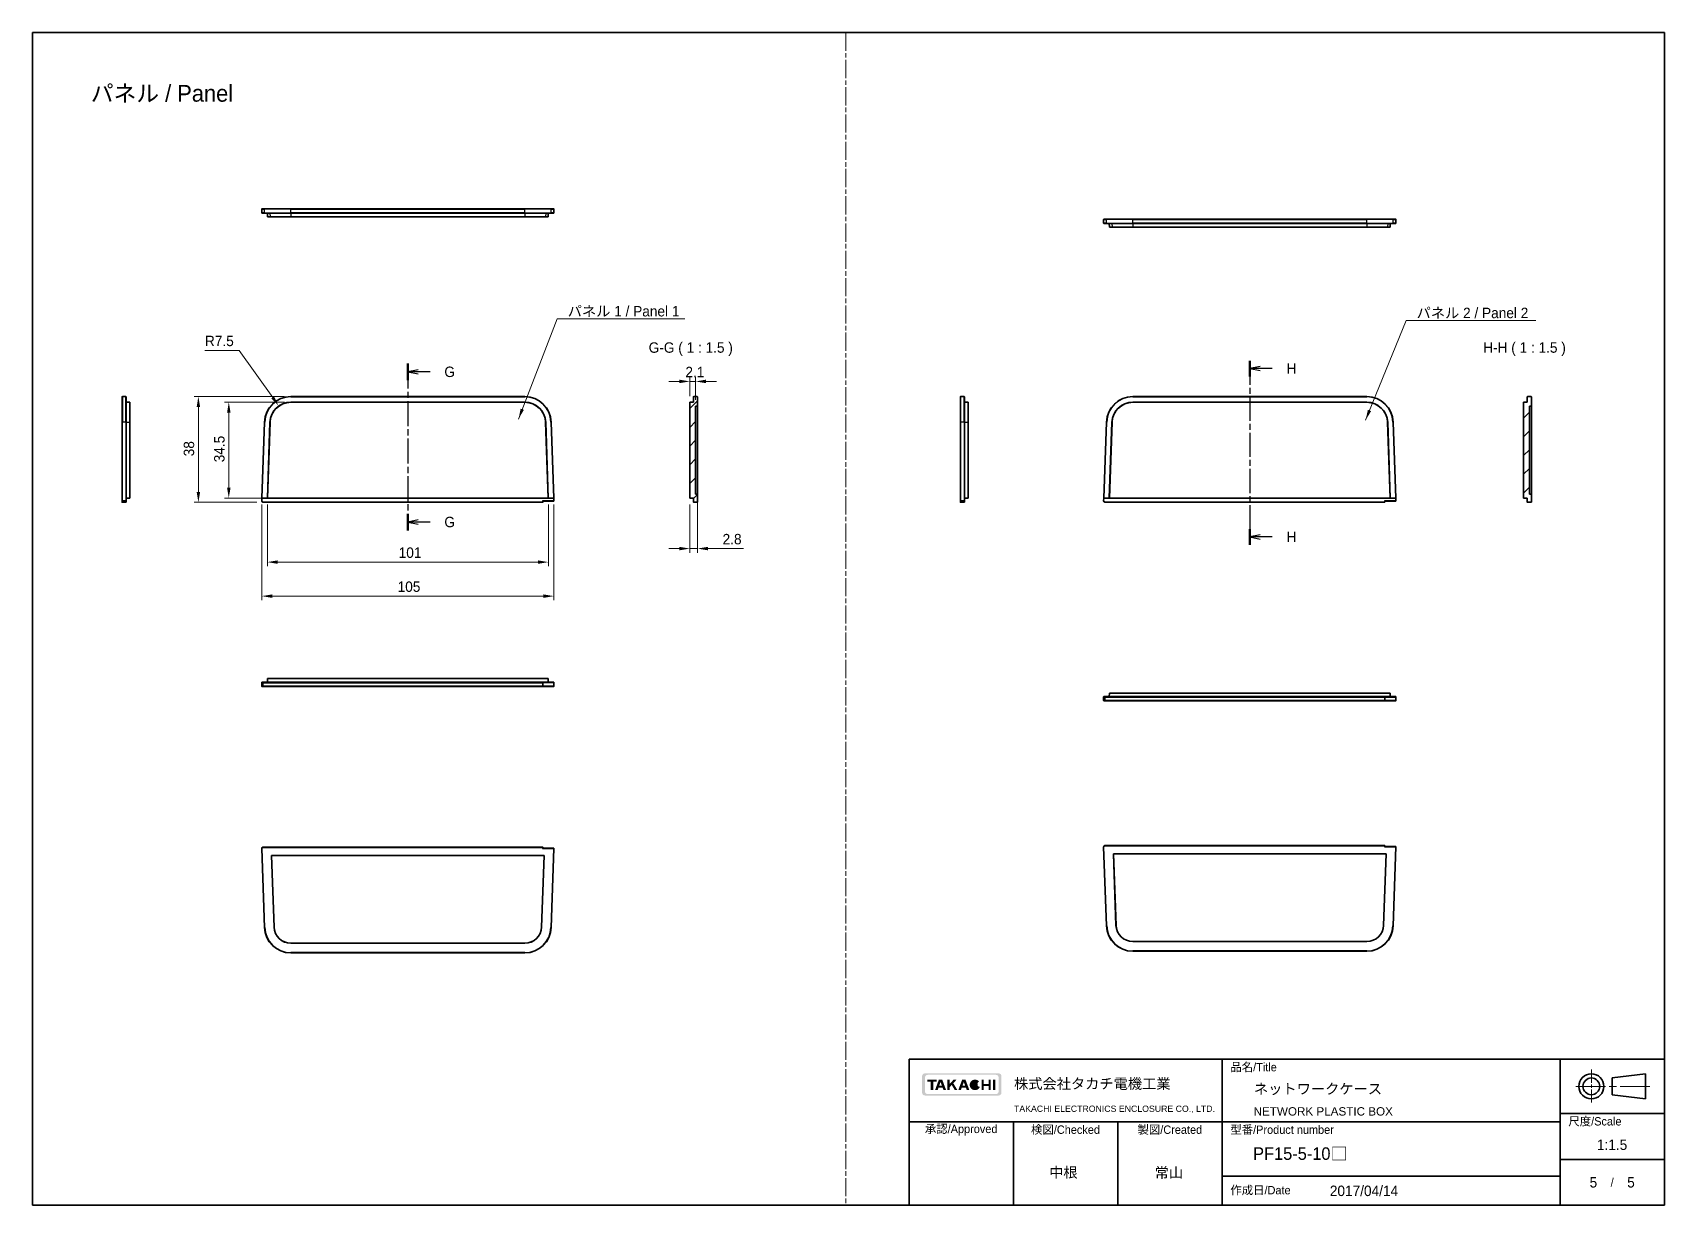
# Model space of a CAD drawing. Header units: millimetres. Extents: x 22 to 3190, y 12 to 574.
# Drawn here: x 2603 to 3190, y 12 to 434 of the extents above; entities that cross this region are included whole.
import ezdxf
from ezdxf.enums import TextEntityAlignment as Align

# ---------------------------------------------------------------- set-up
doc = ezdxf.new("R2010")
doc.units = ezdxf.units.MM
doc.header["$LTSCALE"] = 1.5
doc.linetypes.add('CHAIN', pattern=[0.3543, 0.2362, -0.0295, 0.0591, -0.0295])
doc.layers.get('Defpoints').update_dxf_attribs({"lineweight": 25})
for name, color, linetype, lineweight in [('Border (ISO)', 7, 'Continuous', 35), ('Dimension (ISO)', 7, 'Continuous', 18), ('Section Line (ISO)', 7, 'CHAIN', 25), ('Sketch Geometry (ISO)', 7, 'Continuous', 18), ('Symbol (ISO)', 7, 'Continuous', 18), ('Title (ISO)', 7, 'Continuous', 35), ('Visible (ISO)', 7, 'Continuous', 35), ('Visible Narrow (ISO)', 7, 'Continuous', 25)]:
    doc.layers.add(name, color=color, linetype=linetype, lineweight=lineweight)
doc.layers.add('Hatch (ISO)', color=1, linetype='Continuous', lineweight=18, true_color=0xff0000)
doc.styles.add('Note Text (TK)', font='')
doc.styles.add('文字スタイル40', font='')
doc.styles.add('文字スタイル67', font='arial.ttf')
doc.styles.get('Note Text (TK)').set_extended_font_data('MS PGothic')
doc.styles.get('文字スタイル40').set_extended_font_data('MS PGothic')
doc.dimstyles.new('Default - Method 1b (TK)', dxfattribs={"dimscale": 1.5, "dimtxt": 2.5, "dimasz": 2.5, "dimexe": 1, "dimexo": 1.5, "dimgap": 1, "dimtad": 1, "dimtoh": 1, "dimrnd": 1e-08, "dimdsep": 46, "dimtxsty": 'Note Text (TK)', "dimcen": 0.09, "dimdle": 5, "dimclrd": 100, "dimclre": 100, "dimclrt": 7, "dimadec": 1, "dimazin": 1, "dimtfac": 1, "dimtmove": 0, "dimatfit": 3, "dimfxl": 1, "dimtolj": 1, "dimlwd": -1, "dimlwe": -1, "dimarcsym": 0})
doc.dimstyles.new('Default - Method 1b (TK)$7', dxfattribs={"dimscale": 1.5, "dimtxt": 2.5, "dimasz": 2.5, "dimexe": 1, "dimexo": 1.5, "dimgap": 1, "dimtad": 1, "dimtoh": 1, "dimrnd": 1e-08, "dimdsep": 46, "dimtxsty": 'Note Text (TK)', "dimcen": 0.09, "dimdle": 5, "dimclrd": 256, "dimclre": 100, "dimclrt": 7, "dimadec": 1, "dimazin": 1, "dimtfac": 1, "dimtmove": 0, "dimatfit": 3, "dimfxl": 1, "dimtolj": 1, "dimlwd": -1, "dimlwe": -1, "dimarcsym": 0})
pattern_1 = [(45, (2581.5, 0.0383), (-3.367596, 3.367596), [])]

msp = doc.modelspace()

# ---------------------------------------------------------------- texts
at = {"layer": 'Symbol (ISO)', "color": 7, "line_spacing_factor": 1.5, "style": 'Note Text (TK)'}
for s, insert, char_height, width, attachment_point in [('{\\fＭＳ Ｐゴシック|b0|i0;\\H6.0000;パネル / Panel}', (2624.1428, 411.5503), 6, 56.982454, 4), ('{パネル 1 / Panel 1}', (2795.5788, 331.3204), 3.75, 44.649124, 7), ('{パネル 2 / Panel 2}', (3100.6891, 330.7039), 3.75, 44.649124, 7)]:
    msp.add_mtext(s, dxfattribs=dict(at, insert=insert, char_height=char_height, width=width, attachment_point=attachment_point))
at = {"layer": 'Symbol (ISO)', "color": 7, "char_height": 3.75, "attachment_point": 7, "style": 'Note Text (TK)'}
for s, insert in [('G-G ( 1 : 1.5 )', (2824.6793, 317.3454)), ('H-H ( 1 : 1.5 )', (3124.6281, 317.3454))]:
    msp.add_mtext(s, dxfattribs=dict(at, insert=insert))

# ---------------------------------------------------------------- blocks, each defined once
blk = doc.blocks.new('図面枠 tk図枠')
at = {"layer": 'Border (ISO)'}
for p, q in [((14.5, 289), (405.5, 289)), ((14.5, 289), (14.5, 8)), ((405.5, 289), (405.5, 8)), ((14.5, 8), (405.5, 8))]:
    blk.add_line(p, q, dxfattribs=at)
blk = doc.blocks.new('表題欄 tk表題欄')
at = {"layer": 'Hatch (ISO)'}
h = blk.add_hatch(color=256, dxfattribs=at)
edge = h.paths.add_edge_path(flags=0)
edge.add_arc((95.58, 236.3), 0.596, 270, 360)
edge.add_line((96.17, 236.3), (96.17, 239.71))
edge.add_arc((95.58, 239.71), 0.596, 0, 90)
edge.add_line((95.58, 240.31), (79.14, 240.31))
edge.add_arc((79.14, 239.71), 0.596, 90, 180)
edge.add_line((78.54, 239.71), (78.54, 236.3))
edge.add_arc((79.14, 236.3), 0.596, 180, 270)
edge.add_line((79.14, 235.7), (95.58, 235.7))
edge = h.paths.add_edge_path()
edge.add_line((77.84, 239.96), (77.84, 236.05))
edge.add_arc((78.54, 236.05), 0.702, 180, 270)
edge.add_line((78.54, 235.35), (96.17, 235.35))
edge.add_arc((96.17, 236.05), 0.702, 270, 360)
edge.add_line((96.87, 236.05), (96.87, 239.96))
edge.add_arc((96.17, 239.96), 0.702, 0, 90)
edge.add_line((96.17, 240.66), (78.54, 240.66))
edge.add_arc((78.54, 239.96), 0.702, 90, 180)
for points in [[(79.07, 239.15), (79.07, 238.66), (79.92, 238.66), (79.92, 236.66), (80.51, 236.66), (80.51, 238.66), (81.36, 238.66), (81.36, 239.15)], [(85.68, 236.66), (84.94, 237.89), (84.42, 237.32), (84.42, 236.66), (83.9, 236.66), (83.9, 239.15), (84.42, 239.15), (84.42, 238.1), (85.39, 239.15), (86.11, 239.15), (85.32, 238.3), (86.3, 236.66)], [(92.09, 239.15), (92.09, 236.66), (92.61, 236.66), (92.61, 237.66), (93.77, 237.66), (93.77, 236.66), (94.29, 236.66), (94.29, 239.15), (93.77, 239.15), (93.77, 238.15), (92.61, 238.15), (92.61, 239.15)], [(94.84, 239.15), (94.84, 236.66), (95.36, 236.66), (95.36, 239.15)]]:
    blk.add_hatch(color=256, dxfattribs=at).paths.add_polyline_path(points)
h = blk.add_hatch(color=256, dxfattribs=at)
h.paths.add_polyline_path([(82.59, 237.71), (81.95, 237.71), (82.27, 238.58)], flags=0)
h.paths.add_polyline_path([(82.78, 237.2), (81.76, 237.2), (81.57, 236.66), (80.95, 236.66), (81.86, 239.15), (82.68, 239.15), (83.59, 236.66), (82.98, 236.66)])
h = blk.add_hatch(color=256, dxfattribs=at)
h.paths.add_polyline_path([(87.53, 237.71), (88.16, 237.71), (87.85, 238.58)], flags=0)
h.paths.add_polyline_path([(87.14, 236.66), (87.34, 237.2), (88.35, 237.2), (88.55, 236.66), (89.17, 236.66), (88.25, 239.15), (87.44, 239.15), (86.52, 236.66)])
h = blk.add_hatch(color=256, dxfattribs=at)
edge = h.paths.add_edge_path()
edge.add_arc((90.52, 237.9), 1.27, 38.5505, 336.582)
edge.add_line((91.69, 237.4), (91.17, 237.62))
edge.add_ellipse((90.52, 237.9), major_axis=(0, -0.8), ratio=0.867347, start_angle=124.651, end_angle=429.4109, ccw=False)
edge.add_line((91.09, 238.36), (91.52, 238.7))
at = {"layer": 'Title (ISO)'}
for p, q in [((74.71, 244.05), (255.71, 244.05)), ((74.71, 209.05), (74.71, 244.05)), ((149.71, 244.05), (149.71, 209.05)), ((230.71, 244.05), (230.71, 209.05)), ((255.71, 244.05), (255.71, 209.05)), ((243.21, 239.55), (251.21, 240.55)), ((243.21, 239.55), (243.21, 235.55)), ((251.21, 234.55), (251.21, 240.55)), ((243.21, 235.55), (251.21, 234.55)), ((230.71, 231.05), (255.71, 231.05)), ((74.71, 229.05), (230.71, 229.05)), ((99.71, 229.05), (99.71, 209.05)), ((124.71, 229.05), (124.71, 209.05)), ((230.71, 220.05), (255.71, 220.05)), ((149.71, 216.05), (230.71, 216.05)), ((255.71, 209.05), (74.71, 209.05))]:
    blk.add_line(p, q, dxfattribs=at)
at = {"layer": 'Title (ISO)', "color": 4, "linetype": 'CHAIN', "lineweight": 18, "ltscale": 8.88956, "true_color": 0x00ffff}
blk.add_line((238.21, 241.55), (238.21, 233.55), dxfattribs=at)
at = {"layer": 'Title (ISO)', "color": 4, "linetype": 'CHAIN', "lineweight": 18, "ltscale": 20.001633, "true_color": 0x00ffff}
blk.add_line((252.21, 237.55), (234.21, 237.55), dxfattribs=at)
at = {"layer": 'Title (ISO)'}
for radius in [3, 2]:
    blk.add_circle((238.21, 237.55), radius, dxfattribs=at)
at = {"layer": 'Title (ISO)', "color": 1, "true_color": 0xff0000, "char_height": 2, "line_spacing_factor": 1.5, "style": 'Note Text (TK)'}
for s, insert, attachment_point in [('\\fＭＳ Ｐゴシック|b0|i0;\\H2.0000;品名/Title', (151.71, 242.05), 4), ('\\fＭＳ Ｐゴシック|b0|i0;\\H2.0000;承認/Approved', (87.21, 227.05), 5), ('\\fＭＳ Ｐゴシック|b0|i0;\\H2.0000;検図/Checked', (112.21, 227.05), 5), ('\\fＭＳ Ｐゴシック|b0|i0;\\H2.0000;製図/Created', (137.21, 227.05), 5), ('\\fＭＳ Ｐゴシック|b0|i0;\\H2.0000;型番/Product number', (151.71, 227.05), 4), ('\\fＭＳ Ｐゴシック|b0|i0;\\H2.0000;尺度/Scale', (232.71, 229.05), 4), ('\\fＭＳ Ｐゴシック|b0|i0;\\H2.0000;作成日/Date', (151.71, 212.55), 4)]:
    blk.add_mtext(s, dxfattribs=dict(at, insert=insert, attachment_point=attachment_point))
at = {"layer": 'Title (ISO)', "color": 7, "line_spacing_factor": 1.5, "style": 'Note Text (TK)'}
for s, insert, char_height, attachment_point in [('株式会社タカチ電機工業', (99.87, 238.05), 2.5, 4), ('\\fArial|b0|i0;\\H1.4986;TAKACHI ELECTRONICS ENCLOSURE CO., LTD.', (99.87, 232.05), 1.4986, 4), ('\\fＭＳ Ｐゴシック|b0|i0;\\H2.0000;/', (243.21, 214.55), 2, 5)]:
    blk.add_mtext(s, dxfattribs=dict(at, insert=insert, char_height=char_height, attachment_point=attachment_point))
at = {"layer": 'Title (ISO)', "color": 7}
for tag, p, height, style in [('<品名>_001', (157.37, 235.7), 2.5, 'Note Text (TK)'), ('<Title>_001', (157.28, 230.55), 2, '文字スタイル67'), ('<型番>_001', (157.16, 219.93), 3, '文字スタイル40'), ('<尺度>_001', (239.54, 222.3), 2.5, 'Note Text (TK)'), ('<検図>_001', (108.29, 215.69), 2.5, 'Note Text (TK)'), ('<製図>_001', (133.57, 215.62), 2.5, 'Note Text (TK)'), ('<ページ_No.>_001', (238.1, 213.3), 2.5, 'Note Text (TK)'), ('<総ページ数>_001', (246.8, 213.3), 2.5, 'Note Text (TK)'), ('作成日_001', (175.55, 211.26), 2.5, 'Note Text (TK)')]:
    blk.add_attdef(tag, p, '', height=height, dxfattribs=dict(at, style=style))
at = {"layer": 'Title (ISO)', "color": 7, "style": 'Note Text (TK)'}
blk.add_attdef('<承認>', text='', height=2.5, dxfattribs=at).set_placement((87.21, 217.05), align=Align.MIDDLE_CENTER)
blk = doc.blocks.new('2dTransSection6')
at = {"layer": 'Section Line (ISO)', "linetype": 'CHAIN', "ltscale": 16.928524}
blk.add_line((104.41, 209.71), (104.41, 169.72), dxfattribs=at)
at = {"layer": 'Section Line (ISO)', "linetype": 'Continuous', "lineweight": 50}
for p, q in [((104.41, 209.71), (104.41, 205.71)), ((104.41, 173.72), (104.41, 169.72))]:
    blk.add_line(p, q, dxfattribs=at)
at = {"layer": 'Section Line (ISO)', "linetype": 'Continuous'}
for p, q in [((106.91, 208.21), (104.41, 207.71)), ((106.91, 207.71), (104.41, 207.71)), ((104.41, 207.71), (106.91, 207.21)), ((109.79, 207.71), (106.91, 207.71)), ((106.91, 172.22), (104.41, 171.72)), ((106.91, 171.72), (104.41, 171.72)), ((104.41, 171.72), (106.91, 171.22)), ((109.79, 171.72), (106.91, 171.72))]:
    blk.add_line(p, q, dxfattribs=at)
at = {"layer": 'Section Line (ISO)', "char_height": 2.5, "attachment_point": 7, "style": 'Note Text (TK)'}
for insert in [(113.16, 206.44), (113.16, 170.45)]:
    blk.add_mtext('G', dxfattribs=dict(at, insert=insert))
blk = doc.blocks.new('2dTransSection7')
at = {"layer": 'Section Line (ISO)', "linetype": 'CHAIN', "ltscale": 16.272528}
blk.add_line((306.16, 210.39), (306.16, 166.27), dxfattribs=at)
at = {"layer": 'Section Line (ISO)', "linetype": 'Continuous', "lineweight": 50}
for p, q in [((306.16, 210.39), (306.16, 206.62)), ((306.16, 170.03), (306.16, 166.27))]:
    blk.add_line(p, q, dxfattribs=at)
at = {"layer": 'Section Line (ISO)', "linetype": 'Continuous'}
for p, q in [((308.66, 209.01), (306.16, 208.51)), ((308.66, 208.51), (306.16, 208.51)), ((306.16, 208.51), (308.66, 208.01)), ((311.51, 208.51), (308.66, 208.51)), ((308.66, 168.65), (306.16, 168.15)), ((308.66, 168.15), (306.16, 168.15)), ((306.16, 168.15), (308.66, 167.65)), ((311.51, 168.15), (308.66, 168.15))]:
    blk.add_line(p, q, dxfattribs=at)
at = {"layer": 'Section Line (ISO)', "char_height": 2.5, "attachment_point": 7, "style": 'Note Text (TK)'}
for insert in [(314.95, 207.28), (314.95, 166.92)]:
    blk.add_mtext('H', dxfattribs=dict(at, insert=insert))
blk = doc.blocks.new('*D115')
at = {"layer": 'Defpoints', "color": 0, "transparency": 16777216}
for p in [(2687.61, 266.22), (2788.61, 266.22), (2788.61, 243.22)]:
    blk.add_point(p, dxfattribs=at)
at = {"layer": 'Dimension (ISO)', "color": 100, "transparency": 16777216}
for p, q in [((2687.61, 263.97), (2687.61, 241.72)), ((2788.61, 263.97), (2788.61, 241.72)), ((2691.36, 243.22), (2784.86, 243.22))]:
    blk.add_line(p, q, dxfattribs=at)
for points in [[(2691.36, 243.85), (2691.36, 242.6), (2687.61, 243.22)], [(2784.86, 243.85), (2784.86, 242.6), (2788.61, 243.22)]]:
    blk.add_solid(points, dxfattribs=at)
at = {"layer": 'Dimension (ISO)', "color": 7, "transparency": 16777216, "insert": (2734.82, 246.6), "char_height": 3.75, "attachment_point": 4, "style": 'Note Text (TK)'}
blk.add_mtext('\\A1;101', dxfattribs=at)
blk = doc.blocks.new('*D116')
at = {"layer": 'Defpoints', "color": 0, "transparency": 16777216}
for p in [(2685.61, 266.23), (2790.61, 266.23), (2790.61, 231)]:
    blk.add_point(p, dxfattribs=at)
at = {"layer": 'Dimension (ISO)', "color": 100, "transparency": 16777216}
for p, q in [((2685.61, 263.98), (2685.61, 229.5)), ((2790.61, 263.98), (2790.61, 229.5)), ((2689.36, 231), (2786.86, 231))]:
    blk.add_line(p, q, dxfattribs=at)
for points in [[(2689.36, 231.62), (2689.36, 230.37), (2685.61, 231)], [(2786.86, 231.62), (2786.86, 230.37), (2790.61, 231)]]:
    blk.add_solid(points, dxfattribs=at)
at = {"layer": 'Dimension (ISO)', "color": 7, "transparency": 16777216, "insert": (2734.44, 234.37), "char_height": 3.75, "attachment_point": 4, "style": 'Note Text (TK)'}
blk.add_mtext('\\A1;105', dxfattribs=at)
blk = doc.blocks.new('*D117')
at = {"layer": 'Defpoints', "color": 0, "transparency": 16777216}
for p in [(2673.75, 300.72), (2696.05, 300.72), (2687.61, 266.22)]:
    blk.add_point(p, dxfattribs=at)
at = {"layer": 'Dimension (ISO)', "color": 100, "transparency": 16777216}
for p, q in [((2693.8, 300.72), (2672.25, 300.72)), ((2673.75, 269.97), (2673.75, 296.97)), ((2685.36, 266.22), (2672.25, 266.22))]:
    blk.add_line(p, q, dxfattribs=at)
for points in [[(2673.13, 296.97), (2674.38, 296.97), (2673.75, 300.72)], [(2673.13, 269.97), (2674.38, 269.97), (2673.75, 266.22)]]:
    blk.add_solid(points, dxfattribs=at)
at = {"layer": 'Dimension (ISO)', "color": 7, "transparency": 16777216, "insert": (2670.38, 279.1), "char_height": 3.75, "attachment_point": 4, "rotation": 90, "style": 'Note Text (TK)'}
blk.add_mtext('\\A1;34.5', dxfattribs=at)
blk = doc.blocks.new('*D118')
at = {"layer": 'Defpoints', "color": 0, "transparency": 16777216}
for p in [(2662.82, 302.72), (2696.05, 302.72), (2686.07, 264.72)]:
    blk.add_point(p, dxfattribs=at)
at = {"layer": 'Dimension (ISO)', "color": 100, "transparency": 16777216}
for p, q in [((2693.8, 302.72), (2661.32, 302.72)), ((2662.82, 268.47), (2662.82, 298.97)), ((2683.82, 264.72), (2661.32, 264.72))]:
    blk.add_line(p, q, dxfattribs=at)
for points in [[(2662.2, 298.97), (2663.45, 298.97), (2662.82, 302.72)], [(2662.2, 268.47), (2663.45, 268.47), (2662.82, 264.72)]]:
    blk.add_solid(points, dxfattribs=at)
at = {"layer": 'Dimension (ISO)', "color": 7, "transparency": 16777216, "insert": (2659.45, 281.26), "char_height": 3.75, "attachment_point": 4, "rotation": 90, "style": 'Note Text (TK)'}
blk.add_mtext('\\A1;38', dxfattribs=at)
blk = doc.blocks.new('*D119')
at = {"layer": 'Defpoints', "color": 0, "transparency": 16777216}
for p in [(2691.7, 299.33), (2696.05, 293.22)]:
    blk.add_point(p, dxfattribs=at)
at = {"layer": 'Dimension (ISO)', "color": 100, "transparency": 16777216}
for p, q in [((2665.19, 319.33), (2677.45, 319.33)), ((2677.45, 319.33), (2689.53, 302.38))]:
    blk.add_line(p, q, dxfattribs=at)
blk.add_solid([(2690.03, 302.75), (2689.02, 302.02), (2691.7, 299.33)], dxfattribs=at)
at = {"layer": 'Dimension (ISO)', "color": 7, "transparency": 16777216, "insert": (2665.19, 322.7), "char_height": 3.75, "attachment_point": 4, "style": 'Note Text (TK)'}
blk.add_mtext('\\A1;R7.5', dxfattribs=at)
blk = doc.blocks.new('*D120')
at = {"layer": 'Defpoints', "color": 0, "transparency": 16777216}
for p in [(2841.55, 308.17), (2839.45, 300.67), (2841.55, 299.25)]:
    blk.add_point(p, dxfattribs=at)
at = {"layer": 'Dimension (ISO)', "color": 100, "transparency": 16777216}
for p, q in [((2835.7, 308.17), (2831.95, 308.17)), ((2839.45, 302.92), (2839.45, 309.67)), ((2839.45, 308.17), (2841.55, 308.17)), ((2841.55, 301.5), (2841.55, 309.67)), ((2845.3, 308.17), (2849.05, 308.17))]:
    blk.add_line(p, q, dxfattribs=at)
for points in [[(2835.7, 308.8), (2835.7, 307.55), (2839.45, 308.17)], [(2845.3, 308.8), (2845.3, 307.55), (2841.55, 308.17)]]:
    blk.add_solid(points, dxfattribs=at)
at = {"layer": 'Dimension (ISO)', "color": 7, "transparency": 16777216, "insert": (2837.87, 311.55), "char_height": 3.75, "attachment_point": 4, "style": 'Note Text (TK)'}
blk.add_mtext('\\A1;2.1', dxfattribs=at)
blk = doc.blocks.new('*D121')
at = {"layer": 'Defpoints', "color": 0, "transparency": 16777216}
for p in [(2839.45, 266.23), (2842.25, 267.67), (2842.25, 248.08)]:
    blk.add_point(p, dxfattribs=at)
at = {"layer": 'Dimension (ISO)', "color": 100, "transparency": 16777216}
for p, q in [((2839.45, 263.98), (2839.45, 246.58)), ((2842.25, 265.42), (2842.25, 246.58)), ((2835.7, 248.08), (2831.95, 248.08)), ((2839.45, 248.08), (2842.25, 248.08)), ((2846, 248.08), (2858.78, 248.08))]:
    blk.add_line(p, q, dxfattribs=at)
for points in [[(2835.7, 248.71), (2835.7, 247.46), (2839.45, 248.08)], [(2846, 248.71), (2846, 247.46), (2842.25, 248.08)]]:
    blk.add_solid(points, dxfattribs=at)
at = {"layer": 'Dimension (ISO)', "color": 7, "transparency": 16777216, "insert": (2851.25, 251.46), "char_height": 3.75, "attachment_point": 4, "style": 'Note Text (TK)'}
blk.add_mtext('\\A1;2.8', dxfattribs=at)

# ---------------------------------------------------------------- dimensions: what is measured, and where the dimension line sits
at = {"layer": 'Dimension (ISO)', "color": 100, "true_color": 0x00ff3f}
dim = msp.add_radius_dim(center=(2696.0534, 293.2204), mpoint=(2691.7014, 299.3286), dimstyle='Default - Method 1b (TK)', override={"dimtih": 1, "dimdec": 2, "dimcen": 0, "dimtp": 0, "dimtm": 0, "dimtdec": 2, "dimtofl": 0}, dxfattribs=at)
dim.commit()
dim.dimension.update_dxf_attribs({"geometry": '*D119', "text_midpoint": (2669.8165, 319.3289), "dimtype": 164})
for base, p1, p2, angle, override, picture, middle in [((2841.5523, 308.175), (2839.4523, 300.675), (2841.5523, 299.2459), 180, {"dimtoh": 0, "dimdec": 2, "dimtp": 0, "dimtm": 0, "dimtdec": 2, "dimtofl": 1, "dimatfit": 1}, '*D120', (2840.5023, 308.175)), ((2662.8225, 302.7204), (2686.0741, 264.7204), (2696.0534, 302.7204), 270, {"dimtoh": 0, "dimdec": 2, "dimtp": 0, "dimtm": 0, "dimtdec": 2, "dimtofl": 0, "dimatfit": 1}, '*D118', (2662.8225, 283.7204)), ((2673.7507, 300.7204), (2687.6097, 266.2204), (2696.0534, 300.7204), 90, {"dimtoh": 0, "dimdec": 2, "dimtp": 0, "dimtm": 0, "dimtdec": 2, "dimtofl": 0, "dimatfit": 1}, '*D117', (2673.7507, 283.4704)), ((2790.6108, 230.9958), (2685.6087, 266.2256), (2790.6108, 266.2256), 180, {"dimtoh": 0, "dimdec": 2, "dimtp": 0, "dimtm": 0, "dimtdec": 2, "dimtofl": 0, "dimatfit": 1}, '*D116', (2738.1097, 230.9958)), ((2788.6097, 243.223), (2687.6097, 266.2204), (2788.6097, 266.2204), 180, {"dimtoh": 0, "dimdec": 2, "dimtp": 0, "dimtm": 0, "dimtdec": 2, "dimtofl": 0, "dimatfit": 1}, '*D115', (2738.1097, 243.223)), ((2842.2523, 248.0807), (2839.4523, 266.2317), (2842.2523, 267.6704), 180, {"dimtoh": 0, "dimdec": 2, "dimtp": 0, "dimtm": 0, "dimtdec": 2, "dimtofl": 1, "dimatfit": 1}, '*D121', (2854.2672, 248.0807))]:
    dim = msp.add_linear_dim(base=base, p1=p1, p2=p2, angle=angle, dimstyle='Default - Method 1b (TK)', override=override, dxfattribs=at)
    dim.commit()
    dim.dimension.update_dxf_attribs({"geometry": picture, "text_midpoint": middle, "dimtype": 160})

# ---------------------------------------------------------------- hatches: boundary and pattern name
at = {"layer": 'Hatch (ISO)'}
h = msp.add_hatch(dxfattribs=at)
h.set_pattern_fill('ANSI31', color=256, scale=38.1, style=0)
h.set_pattern_definition(pattern_1)
edge = h.paths.add_edge_path()
edge.add_ellipse((2842.1523, 264.8204), major_axis=(0, -0.1), ratio=1, start_angle=0, end_angle=90)
edge.add_line((2842.2523, 264.8204), (2842.2523, 267.6704))
edge.add_line((2842.2523, 267.6704), (2841.5523, 267.6948))
edge.add_line((2841.5523, 267.6948), (2841.5523, 299.2459))
edge.add_line((2841.5523, 299.2459), (2842.2523, 299.2704))
edge.add_line((2842.2523, 299.2704), (2842.2523, 302.6204))
edge.add_ellipse((2842.1523, 302.6204), major_axis=(0.1, 0), ratio=1, start_angle=0, end_angle=90)
edge.add_line((2842.1523, 302.7204), (2840.8523, 302.7204))
edge.add_ellipse((2840.8523, 302.6204), major_axis=(0, 0.1), ratio=1, start_angle=0, end_angle=90)
edge.add_line((2840.7523, 302.6204), (2840.7523, 300.7204))
edge.add_line((2840.7523, 300.7204), (2839.4523, 300.675))
edge.add_line((2839.4523, 300.675), (2839.4523, 266.2317))
edge.add_line((2839.4523, 266.2317), (2840.7523, 266.2204))
edge.add_line((2840.7523, 266.2204), (2840.8013, 264.8169))
edge.add_ellipse((2840.9013, 264.8204), major_axis=(-0.0999, -0.0035), ratio=1, start_angle=0, end_angle=88)
edge.add_line((2840.9013, 264.7204), (2842.1523, 264.7204))
h = msp.add_hatch(dxfattribs=at)
h.set_pattern_fill('ANSI31', color=256, scale=38.1, style=0)
h.set_pattern_definition(pattern_1)
edge = h.paths.add_edge_path()
edge.add_ellipse((3141.8338, 264.8204), major_axis=(0, -0.1), ratio=1, start_angle=0, end_angle=90)
edge.add_line((3141.9338, 264.8204), (3141.9338, 267.6704))
edge.add_line((3141.9338, 267.6704), (3141.2338, 267.6948))
edge.add_line((3141.2338, 267.6948), (3141.2338, 299.2459))
edge.add_line((3141.2338, 299.2459), (3141.9338, 299.2704))
edge.add_line((3141.9338, 299.2704), (3141.9338, 302.6204))
edge.add_ellipse((3141.8338, 302.6204), major_axis=(0.1, 0), ratio=1, start_angle=0, end_angle=90)
edge.add_line((3141.8338, 302.7204), (3140.5338, 302.7204))
edge.add_ellipse((3140.5338, 302.6204), major_axis=(0, 0.1), ratio=1, start_angle=0, end_angle=90)
edge.add_line((3140.4338, 302.6204), (3140.4338, 300.7204))
edge.add_line((3140.4338, 300.7204), (3139.1338, 300.675))
edge.add_line((3139.1338, 300.675), (3139.1338, 266.2317))
edge.add_line((3139.1338, 266.2317), (3140.4338, 266.2204))
edge.add_line((3140.4338, 266.2204), (3140.4828, 264.8169))
edge.add_ellipse((3140.5827, 264.8204), major_axis=(-0.0999, -0.0035), ratio=1, start_angle=0, end_angle=88)
edge.add_line((3140.5827, 264.7204), (3141.8338, 264.7204))

# ---------------------------------------------------------------- linework, layer by layer
at = {"layer": 'Sketch Geometry (ISO)', "color": 4, "linetype": 'CHAIN', "lineweight": 18, "ltscale": 18.446653, "true_color": 0x00ffff}
msp.add_line((2895.573, 433.5494), (2895.573, 12), dxfattribs=at)
at = {"layer": 'Visible (ISO)'}
for p, q in [((2685.5741, 370.0875), (2685.5741, 368.8225)), ((2685.6741, 370.1875), (2685.6743, 370.1875)), ((2686.6591, 370.1875), (2685.6743, 370.1875)), ((2686.6591, 370.1875), (2696.0534, 370.1875)), ((2780.1661, 370.1875), (2696.0534, 370.1875)), ((2780.1661, 370.1875), (2789.5604, 370.1875)), ((2790.5457, 370.1875), (2789.5604, 370.1875)), ((2790.6457, 368.8225), (2790.6457, 370.0875)), ((2685.6034, 368.7515), (2685.6378, 368.7169)), ((2685.7086, 368.6875), (2686.6591, 368.6875)), ((2696.0534, 368.6875), (2686.6591, 368.6875)), ((2687.6097, 368.6875), (2687.6556, 367.3875)), ((2687.6556, 367.3875), (2688.6033, 367.3875)), ((2696.0534, 367.3875), (2688.6033, 367.3875)), ((2696.0534, 368.6875), (2780.1661, 368.6875)), ((2696.0534, 367.3875), (2780.1661, 367.3875)), ((2789.5604, 368.6875), (2780.1661, 368.6875)), ((2787.6162, 367.3875), (2780.1661, 367.3875)), ((2787.6162, 367.3875), (2788.5639, 367.3875)), ((2788.6097, 368.6875), (2788.5639, 367.3875)), ((2789.5604, 368.6875), (2790.5109, 368.6875)), ((2790.5816, 368.7169), (2790.6165, 368.752)), ((2988.2117, 366.3544), (2988.2117, 365.0894)), ((2988.2411, 365.0184), (2988.2755, 364.9838)), ((2988.3117, 366.4544), (2988.3119, 366.4544)), ((2989.2967, 366.4544), (2988.3119, 366.4544)), ((2988.3462, 364.9544), (2989.2967, 364.9544)), ((2989.2967, 366.4544), (2998.691, 366.4544)), ((2998.691, 364.9544), (2989.2967, 364.9544)), ((2990.2474, 364.9544), (2990.2932, 363.6544)), ((2990.2932, 363.6544), (2991.2409, 363.6544)), ((2998.691, 363.6544), (2991.2409, 363.6544)), ((3082.8037, 366.4544), (2998.691, 366.4544)), ((2998.691, 364.9544), (3082.8037, 364.9544)), ((2998.691, 363.6544), (3082.8037, 363.6544)), ((3082.8037, 366.4544), (3092.198, 366.4544)), ((3092.198, 364.9544), (3082.8037, 364.9544)), ((3090.2538, 363.6544), (3082.8037, 363.6544)), ((3090.2538, 363.6544), (3091.2015, 363.6544)), ((3091.2474, 364.9544), (3091.2015, 363.6544)), ((3093.1833, 366.4544), (3092.198, 366.4544)), ((3092.198, 364.9544), (3093.1485, 364.9544)), ((3093.2193, 364.9838), (3093.2541, 365.0189)), ((3093.2833, 365.0894), (3093.2833, 366.3544)), ((2635.3971, 293.5471), (2635.3971, 302.6204)), ((2636.7971, 302.7204), (2635.4971, 302.7204)), ((2636.8971, 302.6204), (2636.8971, 293.5471)), ((2636.8971, 300.7204), (2638.1971, 300.675)), ((2638.1971, 300.675), (2638.1971, 293.4795)), ((2780.1661, 302.7204), (2696.0534, 302.7204)), ((2780.1661, 300.7204), (2696.0534, 300.7204)), ((2696.0534, 300.675), (2780.1661, 300.675)), ((2840.7523, 300.7204), (2839.4523, 300.675)), ((2839.4523, 300.675), (2839.4523, 266.2317)), ((2840.7523, 302.6204), (2840.7523, 300.7204)), ((2842.1523, 302.7204), (2840.8523, 302.7204)), ((2841.5523, 299.2459), (2842.2523, 299.2704)), ((2841.5523, 267.6948), (2841.5523, 299.2459)), ((2842.2523, 299.2704), (2842.2523, 302.6204)), ((2842.2523, 299.2704), (2842.2523, 293.4307)), ((2936.7045, 293.5471), (2936.7045, 302.6204)), ((2938.1045, 302.7204), (2936.8045, 302.7204)), ((2938.2045, 302.6204), (2938.2045, 293.5471)), ((2938.2045, 300.7204), (2939.5045, 300.675)), ((2939.5045, 300.675), (2939.5045, 293.4795)), ((3082.8037, 302.7204), (2998.691, 302.7204)), ((3082.8037, 300.7204), (2998.691, 300.7204)), ((2998.691, 300.675), (3082.8037, 300.675)), ((3140.4338, 300.7204), (3139.1338, 300.675)), ((3139.1338, 300.675), (3139.1338, 266.2317)), ((3140.4338, 302.6204), (3140.4338, 300.7204)), ((3141.8338, 302.7204), (3140.5338, 302.7204)), ((3141.2338, 299.2459), (3141.9338, 299.2704)), ((3141.2338, 267.6948), (3141.2338, 299.2459)), ((3141.9338, 299.2704), (3141.9338, 302.6204)), ((3141.9338, 299.2704), (3141.9338, 293.4307)), ((2635.3971, 293.5471), (2635.3971, 265.2343)), ((2636.8971, 266.2204), (2636.8971, 293.5471)), ((2638.1971, 266.2317), (2638.1971, 293.4795)), ((2686.5592, 293.5506), (2685.6087, 266.2256)), ((2688.5579, 293.4811), (2687.6097, 266.2204)), ((2687.6556, 266.2317), (2688.6033, 293.4795)), ((2787.6162, 293.4795), (2788.5639, 266.2317)), ((2788.6097, 266.2204), (2787.6615, 293.4811)), ((2790.6108, 266.2256), (2789.6603, 293.5506)), ((2842.2523, 293.4307), (2842.2523, 267.6704)), ((2936.7045, 293.5471), (2936.7045, 265.2343)), ((2938.2045, 266.2204), (2938.2045, 293.5471)), ((2939.5045, 266.2317), (2939.5045, 293.4795)), ((2989.1968, 293.5506), (2988.2463, 266.2256)), ((2991.1956, 293.4811), (2990.2474, 266.2204)), ((2990.2932, 266.2317), (2991.2409, 293.4795)), ((3090.2538, 293.4795), (3091.2015, 266.2317)), ((3091.2474, 266.2204), (3090.2992, 293.4811)), ((3093.2484, 266.2256), (3092.298, 293.5506)), ((3141.9338, 293.4307), (3141.9338, 267.6704)), ((2635.3971, 264.8204), (2635.3971, 265.2343)), ((2635.4971, 264.7204), (2636.7482, 264.7204)), ((2636.8626, 265.2308), (2636.8481, 264.8169)), ((2636.8626, 265.2308), (2636.8971, 266.2204)), ((2636.8971, 266.2204), (2638.1971, 266.2317)), ((2685.6087, 266.2256), (2685.5744, 265.2378)), ((2685.7086, 266.2204), (2685.7087, 266.2204)), ((2685.7087, 266.2204), (2687.6097, 266.2204)), ((2686.0741, 264.7204), (2786.5631, 264.7204)), ((2687.6097, 266.2204), (2687.6556, 266.2317)), ((2687.6097, 266.2204), (2788.6097, 266.2204)), ((2788.5639, 266.2317), (2687.6556, 266.2317)), ((2786.6631, 264.8204), (2786.6631, 265.1204)), ((2786.6631, 265.1204), (2790.5457, 265.1204)), ((2788.6097, 266.2204), (2788.5639, 266.2317)), ((2788.6097, 266.2204), (2790.5108, 266.2204)), ((2790.5108, 266.2204), (2790.5109, 266.2204)), ((2790.6456, 265.2239), (2790.6108, 266.2256)), ((2839.4523, 266.2317), (2840.7523, 266.2204)), ((2840.7523, 266.2204), (2840.8013, 264.8169)), ((2840.9013, 264.7204), (2842.1523, 264.7204)), ((2842.2523, 267.6704), (2841.5523, 267.6948)), ((2842.2523, 264.8204), (2842.2523, 267.6704)), ((2936.7045, 264.8204), (2936.7045, 265.2343)), ((2936.8045, 264.7204), (2938.0555, 264.7204)), ((2938.1699, 265.2308), (2938.1555, 264.8169)), ((2938.1699, 265.2308), (2938.2045, 266.2204)), ((2938.2045, 266.2204), (2939.5045, 266.2317)), ((2988.2463, 266.2256), (2988.212, 265.2378)), ((2988.3462, 266.2204), (2988.3463, 266.2204)), ((2988.3463, 266.2204), (2990.2474, 266.2204)), ((2988.7117, 264.7204), (3089.2007, 264.7204)), ((2990.2474, 266.2204), (2990.2932, 266.2317)), ((2990.2474, 266.2204), (3091.2474, 266.2204)), ((3091.2015, 266.2317), (2990.2932, 266.2317)), ((3089.3007, 264.8204), (3089.3007, 265.1204)), ((3089.3007, 265.1204), (3093.1833, 265.1204)), ((3091.2474, 266.2204), (3091.2015, 266.2317)), ((3091.2474, 266.2204), (3093.1484, 266.2204)), ((3093.1484, 266.2204), (3093.1485, 266.2204)), ((3093.2832, 265.2239), (3093.2484, 266.2256)), ((3139.1338, 266.2317), (3140.4338, 266.2204)), ((3140.4338, 266.2204), (3140.4828, 264.8169)), ((3140.5827, 264.7204), (3141.8338, 264.7204)), ((3141.9338, 267.6704), (3141.2338, 267.6948)), ((3141.9338, 264.8204), (3141.9338, 267.6704)), ((2685.5741, 198.6283), (2685.5741, 199.8933)), ((2685.6034, 199.9644), (2685.6378, 199.9989)), ((2685.7086, 200.0283), (2685.7087, 200.0283)), ((2685.7087, 200.0283), (2687.6097, 200.0283)), ((2687.6097, 200.0283), (2687.6556, 201.3283)), ((2687.6097, 200.0283), (2788.6097, 200.0283)), ((2788.5639, 201.3283), (2687.6556, 201.3283)), ((2786.6631, 199.8793), (2786.6631, 199.8898)), ((2786.6631, 198.6283), (2786.6631, 199.8793)), ((2788.6097, 200.0283), (2788.5639, 201.3283)), ((2788.6097, 200.0283), (2790.5108, 200.0283)), ((2790.5108, 200.0283), (2790.5109, 200.0283)), ((2790.5816, 199.9989), (2790.6165, 199.9639)), ((2790.6457, 199.8933), (2790.6457, 198.6283)), ((2686.0741, 198.5283), (2685.6741, 198.5283)), ((2686.0741, 198.5283), (2786.5631, 198.5283)), ((2786.5631, 198.5283), (2790.5457, 198.5283)), ((2988.2117, 193.4673), (2988.2117, 194.7323)), ((2988.2411, 194.8034), (2988.2755, 194.8379)), ((2988.3462, 194.8673), (2988.3463, 194.8673)), ((2988.3463, 194.8673), (2990.2474, 194.8673)), ((2990.2474, 194.8673), (2990.2932, 196.1673)), ((2990.2474, 194.8673), (3091.2474, 194.8673)), ((3091.2015, 196.1673), (2990.2932, 196.1673)), ((3089.3007, 194.7184), (3089.3007, 194.7288)), ((3089.3007, 193.4673), (3089.3007, 194.7184)), ((3091.2474, 194.8673), (3091.2015, 196.1673)), ((3091.2474, 194.8673), (3093.1484, 194.8673)), ((3093.1484, 194.8673), (3093.1485, 194.8673)), ((3093.2193, 194.8379), (3093.2541, 194.8029)), ((3093.2833, 194.7323), (3093.2833, 193.4673)), ((2988.7117, 193.3673), (2988.3117, 193.3673)), ((2988.7117, 193.3673), (3089.2007, 193.3673)), ((3089.2007, 193.3673), (3093.1833, 193.3673)), ((2786.5631, 140.7602), (2686.0741, 140.7602)), ((2988.212, 140.8474), (2989.1968, 112.5346)), ((3089.2007, 141.3648), (2988.7117, 141.3648)), ((3089.3007, 140.9648), (3089.2007, 140.8648)), ((3089.3007, 140.9648), (3089.3007, 141.2648)), ((3093.1833, 140.9648), (3089.3007, 140.9648)), ((3092.298, 112.5346), (3093.2832, 140.8613)), ((2685.5744, 140.2428), (2686.5592, 111.93)), ((2690.0071, 112.0499), (2689.1111, 137.8102)), ((2689.1111, 137.8102), (2787.1084, 137.8102)), ((2689.1111, 137.8102), (2689.1364, 137.7858)), ((2787.0831, 137.7858), (2689.1364, 137.7858)), ((2689.1364, 137.7858), (2690.0315, 112.0508)), ((2786.188, 112.0508), (2787.0831, 137.7858)), ((2787.1084, 137.8102), (2786.2124, 112.0499)), ((2786.6631, 140.3602), (2786.5631, 140.2602)), ((2786.6631, 140.3602), (2786.6631, 140.6602)), ((2790.5457, 140.3602), (2786.6631, 140.3602)), ((2787.1084, 137.8102), (2787.0831, 137.7858)), ((2789.6603, 111.93), (2790.6456, 140.2567)), ((2992.6447, 112.6545), (2991.7487, 138.4148)), ((2991.7487, 138.4148), (3089.746, 138.4148)), ((2991.7487, 138.4148), (2991.774, 138.3903)), ((3089.7207, 138.3903), (2991.774, 138.3903)), ((2991.774, 138.3903), (2992.6691, 112.6553)), ((3088.8256, 112.6553), (3089.7207, 138.3903)), ((3089.746, 138.4148), (3088.85, 112.6545)), ((3089.746, 138.4148), (3089.7207, 138.3903)), ((2696.0534, 106.2347), (2780.1661, 106.2347)), ((2780.1661, 106.2102), (2696.0534, 106.2102)), ((2998.691, 106.8392), (3082.8037, 106.8392)), ((3082.8037, 106.8148), (2998.691, 106.8148)), ((2696.0534, 102.7602), (2780.1661, 102.7602)), ((2998.691, 103.3648), (3082.8037, 103.3648))]:
    msp.add_line(p, q, dxfattribs=at)
for centre, radius, start, end in [((2685.6741, 370.0875), 0.1, 90, 180), ((2790.5457, 370.0875), 0.1, 0, 90), ((2790.5457, 368.8225), 0.1, 315.1135672, 0), ((2988.3117, 366.3544), 0.1, 90, 180), ((3093.1833, 366.3544), 0.1, 0, 90), ((3093.1833, 365.0894), 0.1, 315.1135672, 0), ((2635.4971, 302.6204), 0.1, 90, 180), ((2636.7971, 302.6204), 0.1, 0, 90), ((2696.0534, 293.2204), 9.5, 90, 178.0079064), ((2696.0534, 293.2204), 7.5, 90, 178.0079064), ((2696.0534, 293.2204), 7.4546, 90, 178.0079064), ((2780.1661, 293.2204), 9.5, 1.9920936, 90), ((2780.1661, 293.2204), 7.5, 1.9920936, 90), ((2780.1661, 293.2204), 7.4546, 1.9920936, 90), ((2840.8523, 302.6204), 0.1, 90, 180), ((2842.1523, 302.6204), 0.1, 0, 90), ((2936.8045, 302.6204), 0.1, 90, 180), ((2938.1045, 302.6204), 0.1, 0, 90), ((2998.691, 293.2204), 9.5, 90, 178.0079064), ((2998.691, 293.2204), 7.5, 90, 178.0079064), ((2998.691, 293.2204), 7.4546, 90, 178.0079064), ((3082.8037, 293.2204), 9.5, 1.9920936, 90), ((3082.8037, 293.2204), 7.5, 1.9920936, 90), ((3082.8037, 293.2204), 7.4546, 1.9920936, 90), ((3140.5338, 302.6204), 0.1, 90, 180), ((3141.8338, 302.6204), 0.1, 0, 90), ((2635.4971, 264.8204), 0.1, 180, 270), ((2636.7482, 264.8204), 0.1, 270, 358), ((2686.0741, 265.2204), 0.5, 178.0079064, 270), ((2786.5631, 264.8204), 0.1, 270, 0), ((2790.5457, 265.2204), 0.1, 270, 1.9920936), ((2840.9013, 264.8204), 0.1, 182, 270), ((2842.1523, 264.8204), 0.1, 270, 0), ((2936.8045, 264.8204), 0.1, 180, 270), ((2938.0555, 264.8204), 0.1, 270, 358), ((2988.7117, 265.2204), 0.5, 178.0079064, 270), ((3089.2007, 264.8204), 0.1, 270, 0), ((3093.1833, 265.2204), 0.1, 270, 1.9920936), ((3140.5827, 264.8204), 0.1, 182, 270), ((3141.8338, 264.8204), 0.1, 270, 0), ((2790.5457, 199.8933), 0.1, 0, 44.8864328), ((2685.6741, 198.6283), 0.1, 180, 270), ((2786.5631, 198.6283), 0.1, 270, 0), ((2790.5457, 198.6283), 0.1, 270, 0), ((3093.1833, 194.7323), 0.1, 0, 44.8864328), ((2988.3117, 193.4673), 0.1, 180, 270), ((3089.2007, 193.4673), 0.1, 270, 0), ((3093.1833, 193.4673), 0.1, 270, 0), ((2686.0741, 140.2602), 0.5, 90, 181.9920936), ((2786.5631, 140.6602), 0.1, 0, 90), ((2988.7117, 140.8648), 0.5, 90, 181.9920936), ((3089.2007, 141.2648), 0.1, 0, 90), ((3093.1833, 140.8648), 0.1, 358.0079064, 90), ((2790.5457, 140.2602), 0.1, 358.0079064, 90), ((2696.0534, 112.2602), 9.5, 181.9920936, 270), ((2696.0534, 112.2602), 6.05, 181.9920936, 270), ((2696.0534, 112.2602), 6.0256, 181.9920936, 270), ((2780.1661, 112.2602), 6.0256, 270, 358.0079064), ((2780.1661, 112.2602), 6.05, 270, 358.0079064), ((2780.1661, 112.2602), 9.5, 270, 358.0079064), ((2998.691, 112.8648), 9.5, 181.9920936, 270), ((2998.691, 112.8648), 6.05, 181.9920936, 270), ((2998.691, 112.8648), 6.0256, 181.9920936, 270), ((3082.8037, 112.8648), 6.0256, 270, 358.0079064), ((3082.8037, 112.8648), 6.05, 270, 358.0079064), ((3082.8037, 112.8648), 9.5, 270, 358.0079064)]:
    msp.add_arc(centre, radius, start, end, dxfattribs=at)
for centre, major_axis, ratio, start_param, end_param in [((2686.0741, 368.8225), (0.5, 0), 0.02793662, 3.14159265, 3.14324192), ((2685.6743, 368.822), (-0.0709, -0.0706), 0.99878756, 6.27741179, 6.28318522), ((2685.7087, 368.7875), (0.0384, 0.0924), 0.99914397, 1.96418327, 3.53497984), ((2790.5108, 368.7875), (0.0384, -0.0924), 0.99914397, 5.88979809, 7.46059478), ((2988.7117, 365.0894), (0.5, 0), 0.02793662, 3.14159265, 3.14324192), ((2988.3119, 365.0889), (-0.0709, -0.0706), 0.99878756, 6.27741179, 6.28318522), ((2988.3463, 365.0544), (0.0384, 0.0924), 0.99914397, 1.96418327, 3.53497984), ((3093.1484, 365.0544), (0.0384, -0.0924), 0.99914397, 5.88979809, 7.46059478), ((2636.7971, 266.2221), (-0.1, 0.0017), 0.03475101, 3.1421989, 4.71299547), ((2685.7087, 266.2221), (0.0999, -0.0035), 0.01744452, 3.14159227, 4.71238931), ((2786.5631, 265.2204), (0.1, -0.1), 0.01745506, 4.72984227, 6.26573201), ((2790.5108, 266.2221), (0.0999, 0.0035), 0.01744452, 4.71238861, 6.28318531), ((2938.1045, 266.2221), (-0.1, 0.0017), 0.03475101, 3.1421989, 4.71299547), ((2988.3463, 266.2221), (0.0999, -0.0035), 0.01744452, 3.14159227, 4.71238931), ((3089.2007, 265.2204), (0.1, -0.1), 0.01745506, 4.72984227, 6.26573201), ((3093.1484, 266.2221), (0.0999, 0.0035), 0.01744452, 4.71238861, 6.28318531), ((2686.0741, 199.8933), (0.5, 0), 0.02793662, 3.13993576, 3.14159265), ((2685.6743, 199.8938), (-0.0709, 0.0706), 0.99878756, 0, 0.0057734), ((2685.7087, 199.9283), (0.0384, -0.0924), 0.99914397, 2.74820547, 3.53497951), ((2786.5631, 199.8933), (-0.0719, 0.0719), 0.96568877, 3.94444411, 5.48033385), ((2786.5631, 199.8898), (0, 0.1001), 0.99939083, 4.71238898, 4.74729557), ((2790.5108, 199.9283), (0.0384, 0.0924), 0.99914397, 5.88979846, 6.67657253), ((2988.7117, 194.7323), (0.5, 0), 0.02793662, 3.13993576, 3.14159265), ((2988.3119, 194.7328), (-0.0709, 0.0706), 0.99878756, 0, 0.0057734), ((2988.3463, 194.7673), (0.0384, -0.0924), 0.99914397, 2.74820547, 3.53497951), ((3089.2007, 194.7323), (-0.0719, 0.0719), 0.96568877, 3.94444411, 5.48033385), ((3089.2007, 194.7288), (0, 0.1001), 0.99939083, 4.71238898, 4.74729557), ((3093.1484, 194.7673), (0.0384, 0.0924), 0.99914397, 5.88979846, 6.67657253)]:
    msp.add_ellipse(centre, major_axis=major_axis, ratio=ratio, start_param=start_param, end_param=end_param, dxfattribs=at)
for points, knots in [([(2685.5949, 368.7613), (2685.5911, 368.7662), (2685.5877, 368.7716), (2685.5803, 368.7864), (2685.5771, 368.7963), (2685.5745, 368.8117), (2685.5741, 368.8171), (2685.5741, 368.8224)], [0.00127486725, 0.00127486725, 0.00127486725, 0.00127486725, 0.0031860218, 0.0031860218, 0.00628499981, 0.00628499981, 0.00790597676, 0.00790597676, 0.00790597676, 0.00790597676]), ([(2988.2325, 365.0282), (2988.2287, 365.0331), (2988.2253, 365.0385), (2988.2179, 365.0533), (2988.2147, 365.0632), (2988.2121, 365.0786), (2988.2117, 365.084), (2988.2117, 365.0893)], [0.00127486725, 0.00127486725, 0.00127486725, 0.00127486725, 0.0031860218, 0.0031860218, 0.00628499981, 0.00628499981, 0.00790597676, 0.00790597676, 0.00790597676, 0.00790597676]), ([(2685.5741, 199.8933), (2685.5741, 199.9041), (2685.5759, 199.9149), (2685.5827, 199.9353), (2685.5877, 199.945), (2685.5968, 199.9572), (2685.5999, 199.9607), (2685.6031, 199.9639)], [0, 0, 0, 0, 0.00324816182, 0.00324816182, 0.00649862869, 0.00649862869, 0.00791326055, 0.00791326055, 0.00791326055, 0.00791326055]), ([(2988.2117, 194.7324), (2988.2117, 194.7431), (2988.2135, 194.754), (2988.2203, 194.7743), (2988.2253, 194.7841), (2988.2344, 194.7962), (2988.2375, 194.7997), (2988.2407, 194.803)], [0, 0, 0, 0, 0.00324816182, 0.00324816182, 0.00649862869, 0.00649862869, 0.00791326055, 0.00791326055, 0.00791326055, 0.00791326055])]:
    msp.add_open_spline(points, degree=3, knots=knots, dxfattribs=at)
at = {"layer": 'Visible Narrow (ISO)'}
for p, q in [((2685.5744, 370.0875), (2685.5741, 370.0875)), ((2685.5744, 370.0875), (2686.5592, 370.0875)), ((2685.5744, 368.822), (2685.5744, 370.0875)), ((2696.0534, 370.0875), (2686.5592, 370.0875)), ((2686.5592, 368.7875), (2686.5592, 370.0875)), ((2696.0534, 370.1875), (2696.0534, 370.0875)), ((2696.0534, 368.7875), (2696.0534, 370.0875)), ((2696.0534, 370.0875), (2780.1661, 370.0875)), ((2780.1661, 370.1875), (2780.1661, 370.0875)), ((2780.1661, 368.7875), (2780.1661, 370.0875)), ((2789.6603, 370.0875), (2780.1661, 370.0875)), ((2789.6603, 368.7875), (2789.6603, 370.0875)), ((2789.6603, 370.0875), (2790.6456, 370.0875)), ((2790.6456, 370.0875), (2790.6456, 368.8225)), ((2790.6457, 370.0875), (2790.6456, 370.0875)), ((2685.6087, 368.7875), (2685.5744, 368.822)), ((2686.5592, 368.7875), (2685.6087, 368.7875)), ((2686.5592, 368.7875), (2696.0534, 368.7875)), ((2688.5579, 368.6875), (2688.6033, 367.3875)), ((2696.0534, 368.6875), (2696.0534, 368.7875)), ((2780.1661, 368.7875), (2696.0534, 368.7875)), ((2696.0534, 368.6875), (2696.0534, 367.3875)), ((2780.1661, 368.6875), (2780.1661, 368.7875)), ((2780.1661, 368.7875), (2789.6603, 368.7875)), ((2780.1661, 368.6875), (2780.1661, 367.3875)), ((2787.6615, 368.6875), (2787.6162, 367.3875)), ((2790.6108, 368.7875), (2789.6603, 368.7875)), ((2790.6456, 368.8225), (2790.6108, 368.7875)), ((2790.6456, 368.8225), (2790.6457, 368.8225)), ((2988.212, 366.3544), (2988.2117, 366.3544)), ((2988.212, 366.3544), (2989.1968, 366.3544)), ((2988.212, 365.0889), (2988.212, 366.3544)), ((2988.2463, 365.0544), (2988.212, 365.0889)), ((2989.1968, 365.0544), (2988.2463, 365.0544)), ((2998.691, 366.3544), (2989.1968, 366.3544)), ((2989.1968, 365.0544), (2989.1968, 366.3544)), ((2989.1968, 365.0544), (2998.691, 365.0544)), ((2991.1956, 364.9544), (2991.2409, 363.6544)), ((2998.691, 366.4544), (2998.691, 366.3544)), ((2998.691, 365.0544), (2998.691, 366.3544)), ((2998.691, 366.3544), (3082.8037, 366.3544)), ((2998.691, 364.9544), (2998.691, 365.0544)), ((3082.8037, 365.0544), (2998.691, 365.0544)), ((2998.691, 364.9544), (2998.691, 363.6544)), ((3082.8037, 366.4544), (3082.8037, 366.3544)), ((3082.8037, 365.0544), (3082.8037, 366.3544)), ((3092.298, 366.3544), (3082.8037, 366.3544)), ((3082.8037, 364.9544), (3082.8037, 365.0544)), ((3082.8037, 365.0544), (3092.298, 365.0544)), ((3082.8037, 364.9544), (3082.8037, 363.6544)), ((3090.2992, 364.9544), (3090.2538, 363.6544)), ((3092.298, 365.0544), (3092.298, 366.3544)), ((3092.298, 366.3544), (3093.2832, 366.3544)), ((3093.2484, 365.0544), (3092.298, 365.0544)), ((3093.2832, 365.0894), (3093.2484, 365.0544)), ((3093.2832, 366.3544), (3093.2832, 365.0894)), ((3093.2833, 366.3544), (3093.2832, 366.3544)), ((3093.2832, 365.0894), (3093.2833, 365.0894)), ((2635.4971, 302.7204), (2635.4971, 293.5506)), ((2636.7971, 293.5506), (2636.7971, 302.7204)), ((2696.0534, 302.6204), (2696.0534, 302.7204)), ((2696.0534, 302.6204), (2780.1661, 302.6204)), ((2696.0534, 300.7204), (2696.0534, 300.675)), ((2780.1661, 302.6204), (2780.1661, 302.7204)), ((2780.1661, 300.7204), (2780.1661, 300.675)), ((2936.8045, 302.7204), (2936.8045, 293.5506)), ((2938.1045, 293.5506), (2938.1045, 302.7204)), ((2998.691, 302.6204), (2998.691, 302.7204)), ((2998.691, 302.6204), (3082.8037, 302.6204)), ((2998.691, 300.7204), (2998.691, 300.675)), ((3082.8037, 302.6204), (3082.8037, 302.7204)), ((3082.8037, 300.7204), (3082.8037, 300.675)), ((2636.7971, 293.5506), (2635.4971, 293.5506)), ((2635.4971, 265.2378), (2635.4971, 293.5506)), ((2636.7971, 293.5506), (2636.7971, 266.2256)), ((2636.8971, 293.4811), (2638.1971, 293.4795)), ((2685.7086, 266.2204), (2686.6591, 293.5471)), ((2686.6591, 293.5471), (2686.5592, 293.5506)), ((2688.5579, 293.4811), (2688.6033, 293.4795)), ((2787.6615, 293.4811), (2787.6162, 293.4795)), ((2789.5604, 293.5471), (2789.6603, 293.5506)), ((2789.5604, 293.5471), (2790.5109, 266.2204)), ((2938.1045, 293.5506), (2936.8045, 293.5506)), ((2936.8045, 265.2378), (2936.8045, 293.5506)), ((2938.1045, 293.5506), (2938.1045, 266.2256)), ((2938.2045, 293.4811), (2939.5045, 293.4795)), ((2988.3462, 266.2204), (2989.2967, 293.5471)), ((2989.2967, 293.5471), (2989.1968, 293.5506)), ((2991.1956, 293.4811), (2991.2409, 293.4795)), ((3090.2992, 293.4811), (3090.2538, 293.4795)), ((3092.198, 293.5471), (3092.298, 293.5506)), ((3092.198, 293.5471), (3093.1485, 266.2204)), ((2635.4971, 265.2378), (2635.4971, 264.7204)), ((2636.7626, 265.2378), (2635.4971, 265.2378)), ((2636.7482, 264.7204), (2636.7626, 265.2378)), ((2636.7971, 266.2256), (2636.7626, 265.2378)), ((2685.6743, 265.2308), (2685.7087, 266.2204)), ((2686.0741, 264.8169), (2686.0741, 264.7204)), ((2786.5631, 264.8169), (2686.0741, 264.8169)), ((2786.5631, 265.2169), (2786.5631, 264.8169)), ((2790.5457, 265.2169), (2786.5631, 265.2169)), ((2786.5631, 264.8169), (2786.5631, 264.7204)), ((2790.5108, 266.2204), (2790.5457, 265.2169)), ((2790.5457, 265.2169), (2790.5457, 265.1204)), ((2936.8045, 265.2378), (2936.8045, 264.7204)), ((2938.07, 265.2378), (2936.8045, 265.2378)), ((2938.0555, 264.7204), (2938.07, 265.2378)), ((2938.1045, 266.2256), (2938.07, 265.2378)), ((2988.3119, 265.2308), (2988.3463, 266.2204)), ((2988.7117, 264.8169), (2988.7117, 264.7204)), ((3089.2007, 264.8169), (2988.7117, 264.8169)), ((3089.2007, 265.2169), (3089.2007, 264.8169)), ((3093.1833, 265.2169), (3089.2007, 265.2169)), ((3089.2007, 264.8169), (3089.2007, 264.7204)), ((3093.1484, 266.2204), (3093.1833, 265.2169)), ((3093.1833, 265.2169), (3093.1833, 265.1204)), ((2685.6743, 199.9937), (2685.7087, 200.0283)), ((2686.0741, 199.9793), (2686.0741, 199.8793)), ((2786.5631, 199.9793), (2686.0741, 199.9793)), ((2686.0741, 199.8793), (2786.5631, 199.8793)), ((2686.0741, 198.6283), (2686.0741, 199.8793)), ((2786.5631, 199.9932), (2786.5631, 199.9793)), ((2790.5457, 199.9932), (2786.5631, 199.9932)), ((2786.5631, 199.9793), (2786.5631, 199.8793)), ((2786.6631, 199.8793), (2786.5631, 199.8793)), ((2786.5631, 199.8793), (2786.5631, 198.6283)), ((2786.6631, 199.8933), (2790.5457, 199.8933)), ((2790.5108, 200.0283), (2790.5457, 199.9932)), ((2790.5457, 199.9932), (2790.5457, 199.8933)), ((2790.6457, 199.8933), (2790.5457, 199.8933)), ((2790.5457, 199.8933), (2790.5457, 198.6283)), ((2685.5741, 198.6283), (2686.0741, 198.6283)), ((2786.5631, 198.6283), (2686.0741, 198.6283)), ((2686.0741, 198.5283), (2686.0741, 198.6283)), ((2786.5631, 198.6283), (2786.5631, 198.5283)), ((2786.5631, 198.6283), (2786.6631, 198.6283)), ((2790.5457, 198.6283), (2786.6631, 198.6283)), ((2790.5457, 198.6283), (2790.6457, 198.6283)), ((2790.5457, 198.6283), (2790.5457, 198.5283)), ((2988.3119, 194.8328), (2988.3463, 194.8673)), ((2988.7117, 194.8183), (2988.7117, 194.7184)), ((3089.2007, 194.8183), (2988.7117, 194.8183)), ((2988.7117, 194.7184), (3089.2007, 194.7184)), ((2988.7117, 193.4673), (2988.7117, 194.7184)), ((3089.2007, 194.8323), (3089.2007, 194.8183)), ((3093.1833, 194.8323), (3089.2007, 194.8323)), ((3089.2007, 194.8183), (3089.2007, 194.7184)), ((3089.3007, 194.7184), (3089.2007, 194.7184)), ((3089.2007, 194.7184), (3089.2007, 193.4673)), ((3089.3007, 194.7323), (3093.1833, 194.7323)), ((3093.1484, 194.8673), (3093.1833, 194.8323)), ((3093.1833, 194.8323), (3093.1833, 194.7323)), ((3093.2833, 194.7323), (3093.1833, 194.7323)), ((3093.1833, 194.7323), (3093.1833, 193.4673)), ((2988.2117, 193.4673), (2988.7117, 193.4673)), ((3089.2007, 193.4673), (2988.7117, 193.4673)), ((2988.7117, 193.3673), (2988.7117, 193.4673)), ((3089.2007, 193.4673), (3089.2007, 193.3673)), ((3089.2007, 193.4673), (3089.3007, 193.4673)), ((3093.1833, 193.4673), (3089.3007, 193.4673)), ((3093.1833, 193.4673), (3093.2833, 193.4673)), ((3093.1833, 193.4673), (3093.1833, 193.3673)), ((2686.0741, 140.6602), (2686.0741, 140.7602)), ((2786.5631, 140.7602), (2786.5631, 140.6602)), ((2988.3119, 140.8509), (2988.212, 140.8474)), ((2989.2967, 112.538), (2988.3119, 140.8509)), ((2988.7117, 141.2648), (2988.7117, 141.3648)), ((2988.7117, 141.2648), (3089.2007, 141.2648)), ((3089.2007, 141.3648), (3089.2007, 141.2648)), ((3089.2007, 141.2648), (3089.3007, 141.2648)), ((3089.2007, 141.2648), (3089.2007, 140.8648)), ((3089.2007, 140.8648), (3093.1833, 140.8648)), ((3093.1833, 140.8648), (3092.198, 112.538)), ((3093.1833, 140.9648), (3093.1833, 140.8648)), ((3093.1833, 140.8648), (3093.2832, 140.8613)), ((2685.6743, 140.2463), (2685.5744, 140.2428)), ((2686.6591, 111.9335), (2685.6743, 140.2463)), ((2686.0741, 140.6602), (2786.5631, 140.6602)), ((2786.5631, 140.6602), (2786.6631, 140.6602)), ((2786.5631, 140.6602), (2786.5631, 140.2602)), ((2786.5631, 140.2602), (2790.5457, 140.2602)), ((2790.5457, 140.2602), (2789.5604, 111.9335)), ((2790.5457, 140.3602), (2790.5457, 140.2602)), ((2790.5457, 140.2602), (2790.6456, 140.2567)), ((2686.6591, 111.9335), (2686.5592, 111.93)), ((2690.0071, 112.0499), (2690.0315, 112.0508)), ((2786.2124, 112.0499), (2786.188, 112.0508)), ((2789.5604, 111.9335), (2789.6603, 111.93)), ((2989.2967, 112.538), (2989.1968, 112.5346)), ((2992.6447, 112.6545), (2992.6691, 112.6553)), ((3088.85, 112.6545), (3088.8256, 112.6553)), ((3092.198, 112.538), (3092.298, 112.5346)), ((2696.0534, 106.2102), (2696.0534, 106.2347)), ((2780.1661, 106.2102), (2780.1661, 106.2347)), ((2998.691, 106.8148), (2998.691, 106.8392)), ((3082.8037, 106.8148), (3082.8037, 106.8392)), ((2696.0534, 102.8602), (2696.0534, 102.7602)), ((2780.1661, 102.8602), (2696.0534, 102.8602)), ((2780.1661, 102.8602), (2780.1661, 102.7602)), ((2998.691, 103.4648), (2998.691, 103.3648)), ((3082.8037, 103.4648), (2998.691, 103.4648)), ((3082.8037, 103.4648), (3082.8037, 103.3648))]:
    msp.add_line(p, q, dxfattribs=at)
for centre, radius, start, end in [((2696.0534, 293.2204), 9.4, 90, 178.0079064), ((2780.1661, 293.2204), 9.4, 1.9920936, 90), ((2998.691, 293.2204), 9.4, 90, 178.0079064), ((3082.8037, 293.2204), 9.4, 1.9920936, 90), ((2686.0741, 265.2169), 0.4, 178.0079064, 270), ((2988.7117, 265.2169), 0.4, 178.0079064, 270), ((2988.7117, 140.8648), 0.4, 90, 181.9920936), ((2686.0741, 140.2602), 0.4, 90, 181.9920936), ((2696.0534, 112.2602), 9.4, 181.9920936, 270), ((2780.1661, 112.2602), 9.4, 270, 358.0079064), ((2998.691, 112.8648), 9.4, 181.9920936, 270), ((3082.8037, 112.8648), 9.4, 270, 358.0079064)]:
    msp.add_arc(centre, radius, start, end, dxfattribs=at)
for centre, major_axis, ratio, start_param, end_param in [((2685.6743, 370.0875), (0, 0.1), 0.99939563, 0, 1.57079633), ((2686.6591, 370.0875), (0, 0.1), 0.99939563, 0, 1.57079633), ((2789.5604, 370.0875), (0, 0.1), 0.99939563, 4.71238898, 6.28318531), ((2790.5457, 370.0875), (0, 0.1), 0.99939563, 4.71238898, 6.28318531), ((2686.0741, 368.8225), (0.5, 0), 0.02793662, 3.14324192, 3.17636125), ((2685.6743, 368.822), (-0.0709, -0.0706), 0.99878756, 5.49916268, 6.27741187), ((2686.6591, 368.7875), (0, -0.1), 0.99939563, 4.71238898, 6.28318531), ((2789.5604, 368.7875), (0, -0.1), 0.99939563, 0, 1.57079633), ((2790.5457, 368.8225), (0.0709, -0.0706), 0.99878756, 0, 0.78402262), ((2988.7117, 365.0894), (0.5, 0), 0.02793662, 3.14324192, 3.17636125), ((2988.3119, 365.0889), (-0.0709, -0.0706), 0.99878756, 5.49916268, 6.27741187), ((2988.3119, 366.3544), (0, 0.1), 0.99939563, 0, 1.57079633), ((2989.2967, 366.3544), (0, 0.1), 0.99939563, 0, 1.57079633), ((2989.2967, 365.0544), (0, -0.1), 0.99939563, 4.71238898, 6.28318531), ((3092.198, 366.3544), (0, 0.1), 0.99939563, 4.71238898, 6.28318531), ((3092.198, 365.0544), (0, -0.1), 0.99939563, 0, 1.57079633), ((3093.1833, 366.3544), (0, 0.1), 0.99939563, 4.71238898, 6.28318531), ((3093.1833, 365.0894), (0.0709, -0.0706), 0.99878756, 0, 0.78402262), ((2635.4971, 293.5471), (-0.1, 0), 0.03476159, 4.71238898, 6.28318531), ((2636.7971, 293.5471), (0.1, 0), 0.03476159, 0, 1.57079633), ((2936.8045, 293.5471), (-0.1, 0), 0.03476159, 4.71238898, 6.28318531), ((2938.1045, 293.5471), (0.1, 0), 0.03476159, 0, 1.57079633), ((2635.4971, 265.2343), (-0.1, 0), 0.03476159, 4.71238898, 6.28318531), ((2636.7626, 265.2343), (0.0999, -0.0035), 0.03474044, 0, 1.57200949), ((2685.6743, 265.2343), (-0.0999, 0.0035), 0.03487843, 0, 1.57200949), ((2786.5631, 264.8204), (0.1, 0), 0.0348995, 4.71238898, 6.28318531), ((2790.5457, 265.2204), (0.0999, 0.0035), 0.03487843, 4.71117582, 6.28318531), ((2936.8045, 265.2343), (-0.1, 0), 0.03476159, 4.71238898, 6.28318531), ((2938.07, 265.2343), (0.0999, -0.0035), 0.03474044, 0, 1.57200949), ((2988.3119, 265.2343), (-0.0999, 0.0035), 0.03487843, 0, 1.57200949), ((3089.2007, 264.8204), (0.1, 0), 0.0348995, 4.71238898, 6.28318531), ((3093.1833, 265.2204), (0.0999, 0.0035), 0.03487843, 4.71117582, 6.28318531), ((2686.0741, 199.8933), (0.5, 0), 0.02793662, 3.14159265, 4.71238898), ((2685.6743, 199.8938), (-0.0709, 0.0706), 0.99878756, 5.49519844, 6.28318531), ((2686.0741, 199.9932), (-0.4, 0), 0.03492077, 6.24841672, 7.85398163), ((2786.5631, 199.8793), (0.1, 0), 0.99939083, 0, 1.57079633), ((2790.5457, 199.8933), (0.0709, 0.0706), 0.99878756, 0, 0.78798687), ((2988.7117, 194.7323), (0.5, 0), 0.02793662, 3.14159265, 4.71238898), ((2988.3119, 194.7328), (-0.0709, 0.0706), 0.99878756, 5.49519844, 6.28318531), ((2988.7117, 194.8323), (-0.4, 0), 0.03492077, 6.24841672, 7.85398163), ((3089.2007, 194.7184), (0.1, 0), 0.99939083, 0, 1.57079633), ((3093.1833, 194.7323), (0.0709, 0.0706), 0.99878756, 0, 0.78798687)]:
    msp.add_ellipse(centre, major_axis=major_axis, ratio=ratio, start_param=start_param, end_param=end_param, dxfattribs=at)

# ---------------------------------------------------------------- block references
at = {"xscale": 1.5, "yscale": 1.5, "zscale": 1.5}
msp.add_blockref('図面枠 tk図枠', (2581.5, 0.0383), dxfattribs=at)
ref = msp.add_blockref('表題欄 tk表題欄', (2806.1868, -301.5408), dxfattribs=dict(xscale=1.5, yscale=1.5, zscale=1.5))
ref.add_attrib('<品名>_001', 'ネットワークケース', (3042.2386, 52.0142), dxfattribs={"layer": 'Title (ISO)', "color": 7, "height": 3.75, "style": 'Note Text (TK)'})
ref.add_attrib('<型番>_001', 'PF15-5-10□', (3041.9318, 28.3594), dxfattribs={"layer": 'Title (ISO)', "color": 7, "height": 4.5, "style": '文字スタイル40'})
ref.add_attrib('<尺度>_001', '1:1.5', (3165.5028, 31.9133), dxfattribs={"layer": 'Title (ISO)', "color": 7, "height": 3.75, "style": 'Note Text (TK)'})
ref.add_attrib('作成日_001', '2017/04/14', (3069.5071, 15.3494), dxfattribs={"layer": 'Title (ISO)', "color": 7, "height": 3.75, "style": 'Note Text (TK)'})
ref.add_attrib('<検図>_001', '中根', (2968.6193, 21.9929), dxfattribs={"layer": 'Title (ISO)', "color": 7, "height": 3.75, "style": 'Note Text (TK)'})
ref.add_attrib('<製図>_001', '常山', (3006.5455, 21.8863), dxfattribs={"layer": 'Title (ISO)', "color": 7, "height": 3.75, "style": 'Note Text (TK)'})
ref.add_attrib('<Title>_001', 'NETWORK PLASTIC BOX', (3042.1115, 44.2863), dxfattribs={"layer": 'Title (ISO)', "color": 7, "height": 3, "style": '文字スタイル67'})
ref.add_attrib('<ページ_No.>_001', '5', (3162.8864, 18.4133), dxfattribs={"layer": 'Title (ISO)', "color": 7, "height": 3.75, "style": 'Note Text (TK)'})
ref.add_attrib('<総ページ数>_001', '5', (3176.3864, 18.4133), dxfattribs={"layer": 'Title (ISO)', "color": 7, "height": 3.75, "style": 'Note Text (TK)'})
at = {"layer": 'Section Line (ISO)', "xscale": 1.5, "yscale": 1.5, "zscale": 1.5}
for name in ['2dTransSection6', '2dTransSection7']:
    msp.add_blockref(name, (2581.5, 0.0383), dxfattribs=at)

msp.set_redraw_order([(e.dxf.handle, doc.entitydb.next_handle()) for e in msp.query("TEXT MTEXT ATTDEF DIMENSION ARC_DIMENSION")])  # texts and dimensions are drawn at this point

# ---------------------------------------------------------------- leaders
at = {"layer": 'Symbol (ISO)', "color": 100, "true_color": 0x00ff40, "annotation_type": 0, "has_hookline": 1, "hookline_direction": 0}
for points, text_width in [([(2777.888, 294.6646), (2791.8288, 330.6954), (2795.5788, 330.6954)], 42.081), ([(3082.3421, 294.2307), (3096.9391, 330.0789), (3100.6891, 330.0789)], 42.8267)]:
    msp.add_leader(points, dimstyle='Default - Method 1b (TK)$7', override={"dimgap": 0, "dimtad": 1}, dxfattribs=dict(at, text_width=text_width))

doc.saveas('drawing.dxf')
